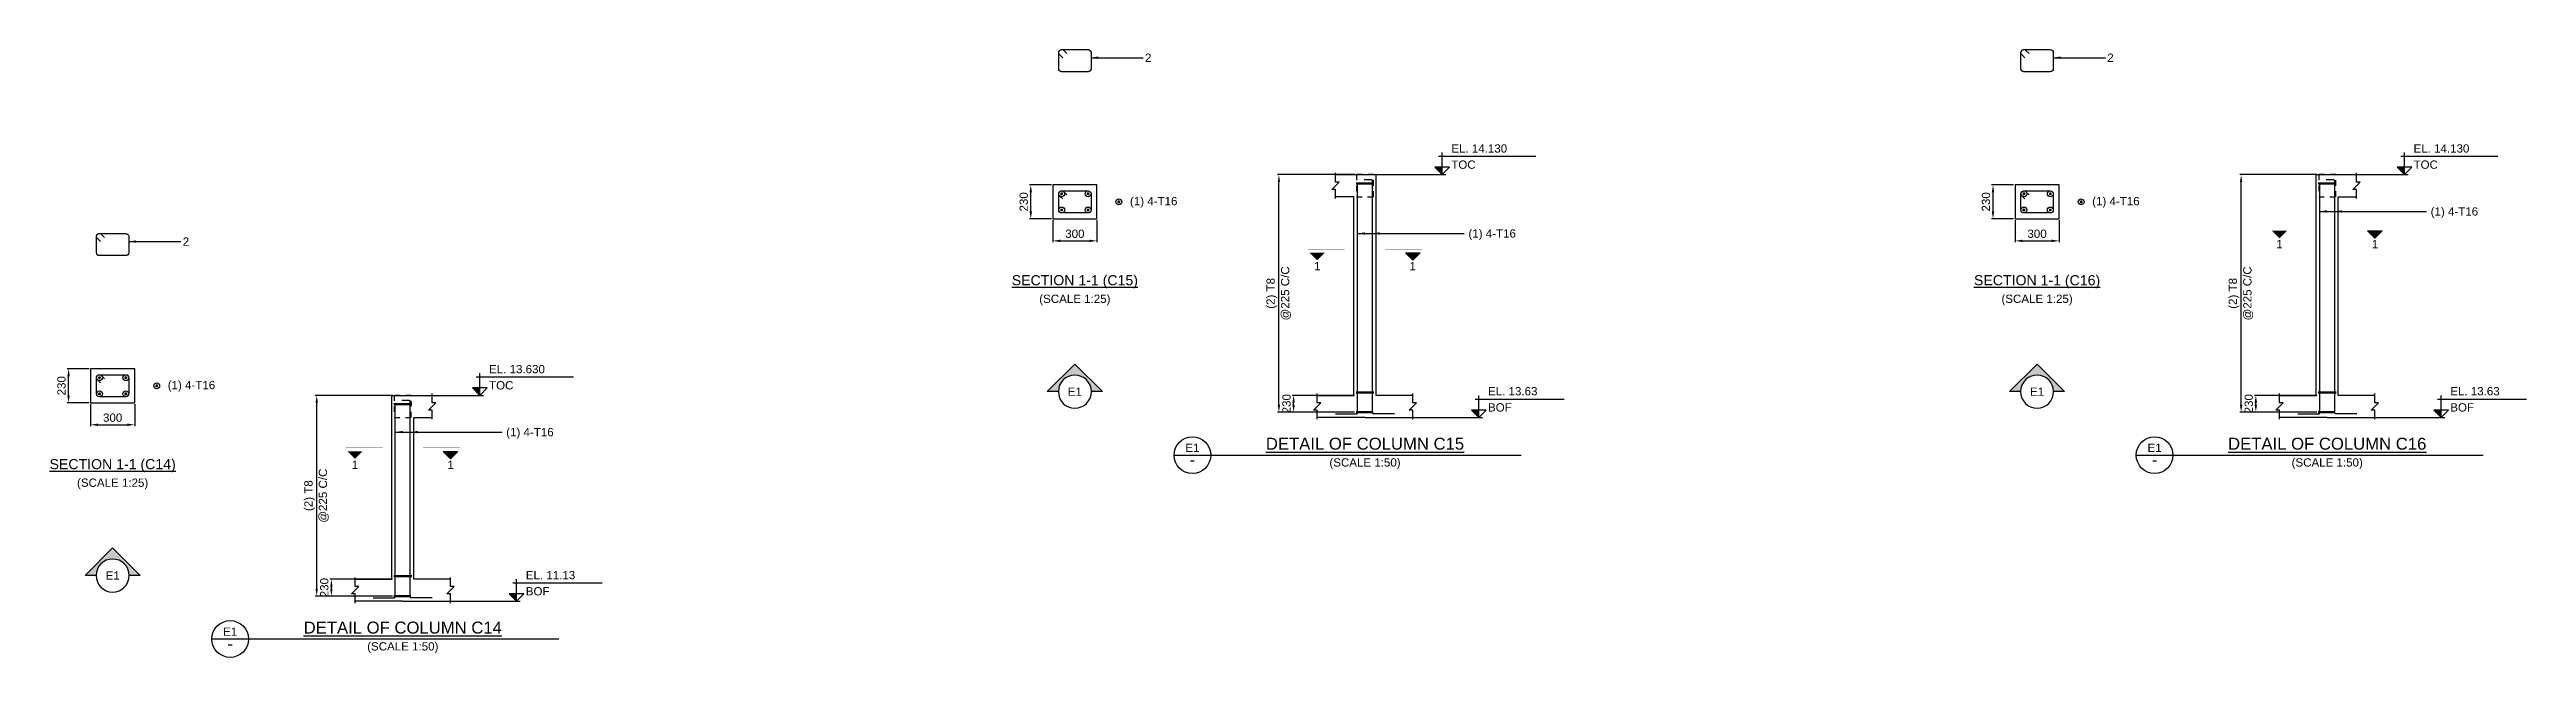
# Model space of a CAD drawing. Header units: inches. Extents: x 16530 to 164465, y -1525 to 36650.
# Drawn here: x 97022 to 164465, y 20125 to 36650 of the extents above; entities that cross this region are included whole.
import ezdxf
from ezdxf.enums import TextEntityAlignment as Align

# ---------------------------------------------------------------- set-up
doc = ezdxf.new("R2010")
doc.units = ezdxf.units.IN
doc.header["$MEASUREMENT"] = 0
doc.linetypes.add('SCHidden', pattern=[1000, 500, -500])
for name, color, linetype in [('colSectionMarkLayer', 5, 'Continuous'), ('Concrete Line', 2, 'Continuous'), ('Dim', 31, 'Continuous'), ('Hatch', 25, 'Continuous'), ('Labels', 4, 'Continuous'), ('Link', 225, 'Continuous'), ('Reinforcement', 130, 'Continuous'), ('Text', 31, 'Continuous'), ('Text_Scale', 31, 'Continuous')]:
    doc.layers.add(name, color=color, linetype=linetype)
doc.styles.add('SC-BBS1', font='SansSerif')
doc.styles.get("Standard").update_dxf_attribs({"font": 'txt.shx'})
doc.dimstyles.new('ColumnSch', dxfattribs={"dimtxt": 225, "dimasz": 200, "dimexe": 38, "dimexo": 38, "dimgap": 80, "dimtad": 1, "dimtoh": 1, "dimdec": 0, "dimzin": 0, "dimdsep": 46, "dimtxsty": 'SC-BBS1', "dimcen": 0.09, "dimclrd": 8, "dimclre": 8, "dimclrt": 31, "dimadec": 0, "dimazin": 0, "dimtfac": 1, "dimtdec": 0, "dimtix": 1, "dimtofl": 0, "dimtmove": 0, "dimatfit": 3, "dimfxl": 1, "dimtolj": 1, "dimtzin": 0, "dimarcsym": 0})
doc.dimstyles.get("Standard").update_dxf_attribs({"dimtxt": 0.18, "dimasz": 200, "dimexe": 0.18, "dimexo": 0.0625, "dimgap": 0.09, "dimtad": 0, "dimtih": 1, "dimtoh": 1, "dimdec": 4, "dimzin": 0, "dimdsep": 46, "dimtxsty": 'Standard', "dimcen": 0.09, "dimadec": 0, "dimazin": 0, "dimtfac": 1, "dimtdec": 4, "dimtofl": 0, "dimtmove": 0, "dimatfit": 3, "dimfxl": 1, "dimtolj": 1, "dimtzin": 0, "dimarcsym": 0})

msp = doc.modelspace()

# ---------------------------------------------------------------- texts
at = {"layer": 'colSectionMarkLayer', "style": 'SC-BBS1'}
for p in [(157740, 31475), (160340, 31475), (131540, 30875), (134140, 30875), (105340, 25475), (107940, 25475)]:
    msp.add_text('1', height=225, dxfattribs=at).set_placement(p, align=Align.TOP_CENTER)
at = {"layer": 'Labels', "style": 'SC-BBS1'}
for s, height, p in [('%%uSECTION 1-1 (C15)', 275, (124940, 30160)), ('%%uSECTION 1-1 (C16)', 275, (151140, 30160)), ('E1', 225, (128140, 25645)), ('%%uDETAIL OF COLUMN C15', 325, (132840, 25675)), ('E1', 225, (154340, 25645)), ('%%uDETAIL OF COLUMN C16', 325, (159040, 25675)), ('%%uSECTION 1-1 (C14)', 275, (98740, 25160)), ('E1', 225, (101940, 20645)), ('%%uDETAIL OF COLUMN C14', 325, (106640, 20675))]:
    msp.add_text(s, height=height, dxfattribs=at).set_placement(p, align=Align.BOTTOM_CENTER)
for s, height, p in [('E1', 225, (124940, 27350)), ('E1', 225, (151140, 27350)), ('-', 325, (128140, 25500)), ('-', 325, (154340, 25500)), ('E1', 225, (98740, 22350)), ('-', 325, (101940, 20500))]:
    msp.add_text(s, height=height, dxfattribs=at).set_placement(p, align=Align.MIDDLE_CENTER)
at = {"layer": 'Text', "style": 'SC-BBS1'}
for s, p in [('2', (126850, 36430)), ('2', (153050, 36430)), ('(1) 4-T16', (126440, 32530)), ('(1) 4-T16', (152640, 32530)), ('2', (100650, 31430)), ('(1) 4-T16', (100240, 27530))]:
    msp.add_text(s, height=225, dxfattribs=at).set_placement(p, align=Align.MIDDLE_LEFT)
for s, p in [('EL. 14.130', (135190, 33850)), ('EL. 14.130', (161390, 33850)), ('TOC', (135190, 33410)), ('TOC', (161390, 33410)), ('EL. 13.630', (108990, 27850)), ('TOC', (108990, 27410)), ('EL. 13.63', (136190, 27250)), ('BOF', (136190, 26810)), ('EL. 13.63', (162390, 27250)), ('BOF', (162390, 26810)), ('EL. 11.13', (109990, 22250)), ('BOF', (109990, 21810))]:
    msp.add_text(s, height=225, dxfattribs=at).set_placement(p)
for p in [(124940, 29695), (151140, 29695), (98740, 24695)]:
    msp.add_text('(SCALE 1:25)', height=225, dxfattribs=at).set_placement(p, align=Align.BOTTOM_CENTER)
at = {"layer": 'Text', "char_height": 225, "attachment_point": 1, "style": 'SC-BBS1'}
for insert in [(161856.5, 32362.5), (135656.5, 31762.5), (109456.5, 26362.5)]:
    msp.add_mtext('(1) 4-T16', dxfattribs=dict(at, insert=insert))
at = {"layer": 'Text_Scale', "style": 'SC-BBS1'}
for p in [(132840, 25245), (159040, 25245), (106640, 20245)]:
    msp.add_text('(SCALE 1:50)', height=225, dxfattribs=at).set_placement(p, align=Align.BOTTOM_CENTER)

# ---------------------------------------------------------------- blocks, each defined once
blk = doc.blocks.new('*D19')
at = {"color": 8, "linetype": 'ByBlock', "lineweight": -2}
for p, q in [((106358, 27250), (104258, 27250)), ((104296, 21994), (104296, 27050)), ((106358, 21794), (104258, 21794))]:
    blk.add_line(p, q, dxfattribs=at)
at = {"color": 8}
for points in [[(104296, 27250), (104329, 27050), (104263, 27050)], [(104296, 21794), (104263, 21994), (104329, 21994)]]:
    blk.add_solid(points, dxfattribs=at)
at = {"layer": 'DEFPOINTS', "color": 31}
for p in [(106396, 27250), (104296, 21794), (106396, 21794)]:
    blk.add_point(p, dxfattribs=at)
at = {"color": 31, "char_height": 225, "attachment_point": 5, "rotation": 90, "style": 'SC-BBS1'}
for s, insert in [('\\A1;@225 C/C', (104488, 24522)), ('\\A1;(2) T8', (104104, 24522))]:
    blk.add_mtext(s, dxfattribs=dict(at, insert=insert))
blk = doc.blocks.new('*D20')
at = {"color": 8, "linetype": 'ByBlock', "lineweight": -2}
for p, q in [((106358, 22250), (104658, 22250)), ((106358, 21794), (104658, 21794)), ((104696, 21994), (104696, 22050))]:
    blk.add_line(p, q, dxfattribs=at)
at = {"color": 8}
for points in [[(104696, 22250), (104729, 22050), (104663, 22050)], [(104696, 21794), (104663, 21994), (104729, 21994)]]:
    blk.add_solid(points, dxfattribs=at)
at = {"layer": 'DEFPOINTS', "color": 31}
for p in [(104696, 21794), (106396, 22250), (106396, 21794)]:
    blk.add_point(p, dxfattribs=at)
at = {"color": 31, "insert": (104504, 22022), "char_height": 225, "attachment_point": 5, "rotation": 90, "style": 'SC-BBS1'}
blk.add_mtext('\\A1;230', dxfattribs=at)
blk = doc.blocks.new('*D21')
at = {"color": 8, "linetype": 'ByBlock', "lineweight": -2}
for p, q in [((98140, 27012), (98140, 26412)), ((99340, 27012), (99340, 26412)), ((98340, 26450), (99140, 26450))]:
    blk.add_line(p, q, dxfattribs=at)
at = {"color": 8}
for points in [[(98140, 26450), (98340, 26483), (98340, 26417)], [(99340, 26450), (99140, 26417), (99140, 26483)]]:
    blk.add_solid(points, dxfattribs=at)
at = {"layer": 'DEFPOINTS', "color": 31}
for p in [(98140, 27050), (99340, 27050), (98140, 26450)]:
    blk.add_point(p, dxfattribs=at)
at = {"color": 31, "insert": (98740, 26642), "char_height": 225, "attachment_point": 5, "style": 'SC-BBS1'}
blk.add_mtext('\\A1;300', dxfattribs=at)
blk = doc.blocks.new('*D22')
at = {"color": 8, "linetype": 'ByBlock', "lineweight": -2}
for p, q in [((98102, 27970), (97502, 27970)), ((97540, 27250), (97540, 27770)), ((98102, 27050), (97502, 27050))]:
    blk.add_line(p, q, dxfattribs=at)
at = {"color": 8}
for points in [[(97540, 27970), (97573, 27770), (97507, 27770)], [(97540, 27050), (97507, 27250), (97573, 27250)]]:
    blk.add_solid(points, dxfattribs=at)
at = {"layer": 'DEFPOINTS', "color": 31}
for p in [(98140, 27970), (97540, 27050), (98140, 27050)]:
    blk.add_point(p, dxfattribs=at)
at = {"color": 31, "insert": (97348, 27510), "char_height": 225, "attachment_point": 5, "rotation": 90, "style": 'SC-BBS1'}
blk.add_mtext('\\A1;230', dxfattribs=at)
blk = doc.blocks.new('*D23')
at = {"color": 8, "linetype": 'ByBlock', "lineweight": -2}
for p, q in [((132558, 33250), (130458, 33250)), ((130496, 26994), (130496, 33050)), ((132558, 26794), (130458, 26794))]:
    blk.add_line(p, q, dxfattribs=at)
at = {"color": 8}
for points in [[(130496, 33250), (130529, 33050), (130463, 33050)], [(130496, 26794), (130463, 26994), (130529, 26994)]]:
    blk.add_solid(points, dxfattribs=at)
at = {"layer": 'DEFPOINTS', "color": 31}
for p in [(132596, 33250), (130496, 26794), (132596, 26794)]:
    blk.add_point(p, dxfattribs=at)
at = {"color": 31, "char_height": 225, "attachment_point": 5, "rotation": 90, "style": 'SC-BBS1'}
for s, insert in [('\\A1;(2) T8', (130304, 30022)), ('\\A1;@225 C/C', (130688, 30022))]:
    blk.add_mtext(s, dxfattribs=dict(at, insert=insert))
blk = doc.blocks.new('*D24')
at = {"color": 8, "linetype": 'ByBlock', "lineweight": -2}
for p, q in [((132558, 27250), (130858, 27250)), ((130896, 26994), (130896, 27050)), ((132558, 26794), (130858, 26794))]:
    blk.add_line(p, q, dxfattribs=at)
at = {"color": 8}
for points in [[(130896, 27250), (130929, 27050), (130863, 27050)], [(130896, 26794), (130863, 26994), (130929, 26994)]]:
    blk.add_solid(points, dxfattribs=at)
at = {"layer": 'DEFPOINTS', "color": 31}
for p in [(132596, 27250), (130896, 26794), (132596, 26794)]:
    blk.add_point(p, dxfattribs=at)
at = {"color": 31, "insert": (130704, 27022), "char_height": 225, "attachment_point": 5, "rotation": 90, "style": 'SC-BBS1'}
blk.add_mtext('\\A1;230', dxfattribs=at)
blk = doc.blocks.new('*D25')
at = {"color": 8, "linetype": 'ByBlock', "lineweight": -2}
for p, q in [((124340, 32012), (124340, 31412)), ((125540, 32012), (125540, 31412)), ((124540, 31450), (125340, 31450))]:
    blk.add_line(p, q, dxfattribs=at)
at = {"color": 8}
for points in [[(124340, 31450), (124540, 31483), (124540, 31417)], [(125540, 31450), (125340, 31417), (125340, 31483)]]:
    blk.add_solid(points, dxfattribs=at)
at = {"layer": 'DEFPOINTS', "color": 31}
for p in [(124340, 32050), (125540, 32050), (124340, 31450)]:
    blk.add_point(p, dxfattribs=at)
at = {"color": 31, "insert": (124940, 31642), "char_height": 225, "attachment_point": 5, "style": 'SC-BBS1'}
blk.add_mtext('\\A1;300', dxfattribs=at)
blk = doc.blocks.new('*D26')
at = {"color": 8, "linetype": 'ByBlock', "lineweight": -2}
for p, q in [((124302, 32970), (123702, 32970)), ((123740, 32250), (123740, 32770)), ((124302, 32050), (123702, 32050))]:
    blk.add_line(p, q, dxfattribs=at)
at = {"color": 8}
for points in [[(123740, 32970), (123773, 32770), (123707, 32770)], [(123740, 32050), (123707, 32250), (123773, 32250)]]:
    blk.add_solid(points, dxfattribs=at)
at = {"layer": 'DEFPOINTS', "color": 31}
for p in [(124340, 32970), (123740, 32050), (124340, 32050)]:
    blk.add_point(p, dxfattribs=at)
at = {"color": 31, "insert": (123548, 32510), "char_height": 225, "attachment_point": 5, "rotation": 90, "style": 'SC-BBS1'}
blk.add_mtext('\\A1;230', dxfattribs=at)
blk = doc.blocks.new('*D27')
at = {"color": 8, "linetype": 'ByBlock', "lineweight": -2}
for p, q in [((158758, 33250), (156658, 33250)), ((156696, 26994), (156696, 33050)), ((158758, 26794), (156658, 26794))]:
    blk.add_line(p, q, dxfattribs=at)
at = {"color": 8}
for points in [[(156696, 33250), (156729, 33050), (156663, 33050)], [(156696, 26794), (156663, 26994), (156729, 26994)]]:
    blk.add_solid(points, dxfattribs=at)
at = {"layer": 'DEFPOINTS', "color": 31}
for p in [(158796, 33250), (156696, 26794), (158796, 26794)]:
    blk.add_point(p, dxfattribs=at)
at = {"color": 31, "char_height": 225, "attachment_point": 5, "rotation": 90, "style": 'SC-BBS1'}
for s, insert in [('\\A1;(2) T8', (156504, 30022)), ('\\A1;@225 C/C', (156888, 30022))]:
    blk.add_mtext(s, dxfattribs=dict(at, insert=insert))
blk = doc.blocks.new('*D28')
at = {"color": 8, "linetype": 'ByBlock', "lineweight": -2}
for p, q in [((158758, 27250), (157058, 27250)), ((157096, 26994), (157096, 27050)), ((158758, 26794), (157058, 26794))]:
    blk.add_line(p, q, dxfattribs=at)
at = {"color": 8}
for points in [[(157096, 27250), (157129, 27050), (157063, 27050)], [(157096, 26794), (157063, 26994), (157129, 26994)]]:
    blk.add_solid(points, dxfattribs=at)
at = {"layer": 'DEFPOINTS', "color": 31}
for p in [(158796, 27250), (157096, 26794), (158796, 26794)]:
    blk.add_point(p, dxfattribs=at)
at = {"color": 31, "insert": (156904, 27022), "char_height": 225, "attachment_point": 5, "rotation": 90, "style": 'SC-BBS1'}
blk.add_mtext('\\A1;230', dxfattribs=at)
blk = doc.blocks.new('*D29')
at = {"color": 8, "linetype": 'ByBlock', "lineweight": -2}
for p, q in [((150540, 32012), (150540, 31412)), ((151740, 32012), (151740, 31412)), ((150740, 31450), (151540, 31450))]:
    blk.add_line(p, q, dxfattribs=at)
at = {"color": 8}
for points in [[(150540, 31450), (150740, 31483), (150740, 31417)], [(151740, 31450), (151540, 31417), (151540, 31483)]]:
    blk.add_solid(points, dxfattribs=at)
at = {"layer": 'DEFPOINTS', "color": 31}
for p in [(150540, 32050), (151740, 32050), (150540, 31450)]:
    blk.add_point(p, dxfattribs=at)
at = {"color": 31, "insert": (151140, 31642), "char_height": 225, "attachment_point": 5, "style": 'SC-BBS1'}
blk.add_mtext('\\A1;300', dxfattribs=at)
blk = doc.blocks.new('*D30')
at = {"color": 8, "linetype": 'ByBlock', "lineweight": -2}
for p, q in [((150502, 32970), (149902, 32970)), ((149940, 32250), (149940, 32770)), ((150502, 32050), (149902, 32050))]:
    blk.add_line(p, q, dxfattribs=at)
at = {"color": 8}
for points in [[(149940, 32970), (149973, 32770), (149907, 32770)], [(149940, 32050), (149907, 32250), (149973, 32250)]]:
    blk.add_solid(points, dxfattribs=at)
at = {"layer": 'DEFPOINTS', "color": 31}
for p in [(150540, 32970), (149940, 32050), (150540, 32050)]:
    blk.add_point(p, dxfattribs=at)
at = {"color": 31, "insert": (149748, 32510), "char_height": 225, "attachment_point": 5, "rotation": 90, "style": 'SC-BBS1'}
blk.add_mtext('\\A1;230', dxfattribs=at)

# ---------------------------------------------------------------- dimensions: what is measured, and where the dimension line sits
at = {"layer": 'Dim', "lineweight": 50}
for p1, p2, distance, text, picture, middle in [((132596, 26794), (132596, 33250), 2100, '(2) T8\\X@225 C/C', '*D23', (130496, 30022)), ((158796, 26794), (158796, 33250), 2100, '(2) T8\\X@225 C/C', '*D27', (156696, 30022)), ((106396, 21794), (106396, 27250), 2100, '(2) T8\\X@225 C/C', '*D19', (104296, 24522)), ((132596, 26794), (132596, 27250), 1700, '230', '*D24', (130896, 27022)), ((158796, 26794), (158796, 27250), 1700, '230', '*D28', (157096, 27022)), ((106396, 21794), (106396, 22250), 1700, '230', '*D20', (104696, 22022))]:
    dim = msp.add_aligned_dim(p1=p1, p2=p2, distance=distance, text=text, dimstyle='ColumnSch', dxfattribs=at)
    dim.commit()
    dim.dimension.update_dxf_attribs({"geometry": picture, "text_midpoint": middle})
at = {"layer": 'Dim'}
for p1, p2, distance, text, picture, middle in [((124340, 32050), (124340, 32970), 600, '230', '*D26', (123740, 32510)), ((150540, 32050), (150540, 32970), 600, '230', '*D30', (149940, 32510)), ((124340, 32050), (125540, 32050), -600, '300', '*D25', (124940, 31450)), ((150540, 32050), (151740, 32050), -600, '300', '*D29', (151140, 31450)), ((98140, 27050), (98140, 27970), 600, '230', '*D22', (97540, 27510)), ((98140, 27050), (99340, 27050), -600, '300', '*D21', (98740, 26450))]:
    dim = msp.add_aligned_dim(p1=p1, p2=p2, distance=distance, text=text, dimstyle='ColumnSch', override={"dimtofl": 1}, dxfattribs=at)
    dim.commit()
    dim.dimension.update_dxf_attribs({"geometry": picture, "text_midpoint": middle})

# ---------------------------------------------------------------- hatches: boundary and pattern name
at = {"layer": 'Hatch'}
for points in [[(134940, 33250), (134940, 33450), (134740, 33450)], [(161140, 33250), (161140, 33450), (160940, 33450)], [(157540, 31725), (157740, 31525), (157940, 31725), (157540, 31725)], [(160540, 31725), (160340, 31525), (160140, 31725), (160540, 31725)], [(131340, 31125), (131540, 30925), (131740, 31125), (131340, 31125)], [(134340, 31125), (134140, 30925), (133940, 31125), (134340, 31125)], [(108740, 27250), (108740, 27450), (108540, 27450)], [(135940, 26650), (135940, 26850), (135740, 26850)], [(162140, 26650), (162140, 26850), (161940, 26850)], [(105140, 25725), (105340, 25525), (105540, 25725), (105140, 25725)], [(108140, 25725), (107940, 25525), (107740, 25725), (108140, 25725)], [(109740, 21650), (109740, 21850), (109540, 21850)]]:
    msp.add_hatch(color=256, dxfattribs=at).paths.add_polyline_path(points, flags=0)
h = msp.add_hatch(color=256, dxfattribs=at)
edge = h.paths.add_edge_path(flags=16)
edge.add_line((124490, 27350), (124190, 27350))
edge.add_line((124190, 27350), (124940, 28100))
edge.add_line((124940, 28100), (125690, 27350))
edge.add_line((125690, 27350), (125390, 27350))
edge.add_arc((124940, 27350), 450, 0, 180)
h = msp.add_hatch(color=256, dxfattribs=at)
edge = h.paths.add_edge_path(flags=16)
edge.add_line((150690, 27350), (150390, 27350))
edge.add_line((150390, 27350), (151140, 28100))
edge.add_line((151140, 28100), (151890, 27350))
edge.add_line((151890, 27350), (151590, 27350))
edge.add_arc((151140, 27350), 450, 0, 180)
h = msp.add_hatch(color=256, dxfattribs=at)
edge = h.paths.add_edge_path(flags=16)
edge.add_line((98290, 22350), (97990, 22350))
edge.add_line((97990, 22350), (98740, 23100))
edge.add_line((98740, 23100), (99490, 22350))
edge.add_line((99490, 22350), (99190, 22350))
edge.add_arc((98740, 22350), 450, 0, 180)

# ---------------------------------------------------------------- linework, layer by layer
at = {"lineweight": 50}
for p, q in [((132596, 33010), (133084, 33010)), ((158796, 33010), (159284, 33010)), ((106396, 27010), (106884, 27010)), ((132596, 27330), (133084, 27330)), ((158796, 27330), (159284, 27330)), ((132596, 26794), (133060, 26794)), ((158796, 26794), (159260, 26794)), ((106396, 22330), (106884, 22330)), ((106396, 21794), (106860, 21794))]:
    msp.add_line(p, q, dxfattribs=at)
at = {"layer": 'colSectionMarkLayer'}
for p, q in [((134840, 33750), (137490, 33750)), ((134940, 33250), (134940, 33850)), ((161040, 33750), (163690, 33750)), ((161140, 33250), (161140, 33850)), ((133140, 33250), (135040, 33250)), ((159340, 33250), (161240, 33250)), ((108640, 27750), (111290, 27750)), ((108740, 27250), (108740, 27850)), ((106940, 27250), (108840, 27250)), ((135840, 27150), (138265, 27150)), ((135940, 26650), (135940, 27250)), ((162040, 27150), (164465, 27150)), ((162140, 26650), (162140, 27250)), ((134140, 26650), (136040, 26650)), ((160340, 26650), (162240, 26650)), ((127640, 25625), (137090, 25625)), ((153840, 25625), (163290, 25625)), ((107940, 21650), (109840, 21650)), ((109640, 22150), (112065, 22150)), ((109740, 21650), (109740, 22250)), ((101440, 20625), (110890, 20625))]:
    msp.add_line(p, q, dxfattribs=at)
for points in [[(134940, 33250), (135140, 33450), (134740, 33450)], [(161140, 33250), (161340, 33450), (160940, 33450)], [(108740, 27250), (108940, 27450), (108540, 27450)], [(135940, 26650), (136140, 26850), (135740, 26850)], [(162140, 26650), (162340, 26850), (161940, 26850)], [(109740, 21650), (109940, 21850), (109540, 21850)]]:
    msp.add_lwpolyline(points, close=True, dxfattribs=at)
at = {"layer": 'colSectionMarkLayer', "const_width": 5}
for points in [[(158490, 31825), (157490, 31825)], [(157540, 31725), (157740, 31525), (157940, 31725), (157540, 31725)], [(159590, 31825), (160590, 31825)], [(132290, 31225), (131290, 31225)], [(131340, 31125), (131540, 30925), (131740, 31125), (131340, 31125)], [(133390, 31225), (134390, 31225)], [(106090, 25825), (105090, 25825)], [(105140, 25725), (105340, 25525), (105540, 25725), (105140, 25725)], [(107190, 25825), (108190, 25825)]]:
    msp.add_lwpolyline(points, dxfattribs=at)
at = {"layer": 'colSectionMarkLayer'}
for points in [[(160540, 31725), (160340, 31525), (160140, 31725), (160540, 31725)], [(134340, 31125), (134140, 30925), (133940, 31125), (134340, 31125)], [(108140, 25725), (107940, 25525), (107740, 25725), (108140, 25725)]]:
    msp.add_lwpolyline(points, dxfattribs=at)
for points in [[(124490, 27350), (124190, 27350), (124940, 28100), (125690, 27350), (125390, 27350, 1), (124490, 27350, 1), (125390, 27350)], [(150690, 27350), (150390, 27350), (151140, 28100), (151890, 27350), (151590, 27350, 1), (150690, 27350, 1), (151590, 27350)], [(98290, 22350), (97990, 22350), (98740, 23100), (99490, 22350), (99190, 22350, 1), (98290, 22350, 1), (99190, 22350)]]:
    msp.add_lwpolyline(points, format="xyb", dxfattribs=at)
for centre in [(128140, 25625), (154340, 25625), (101940, 20625)]:
    msp.add_circle(centre, 500, dxfattribs=at)
at = {"layer": 'Concrete Line'}
for p, q in [((132040, 33250), (133140, 33250)), ((133140, 27250), (133140, 33250)), ((158740, 27250), (158740, 33250)), ((158740, 33250), (159840, 33250)), ((132540, 32650), (132040, 32650)), ((132540, 27250), (132540, 32650)), ((159340, 27250), (159340, 32650)), ((159340, 32650), (159840, 32650)), ((106340, 22250), (106340, 27250)), ((106340, 27250), (107440, 27250)), ((131540, 27250), (132540, 27250)), ((134140, 27250), (133140, 27250)), ((134140, 27250), (133140, 27250)), ((157740, 27250), (158740, 27250)), ((160340, 27250), (159340, 27250)), ((160340, 27250), (159340, 27250)), ((106940, 22250), (106940, 26650)), ((106940, 26650), (107440, 26650)), ((132840, 26650), (131540, 26650)), ((132840, 26650), (134140, 26650)), ((159040, 26650), (157740, 26650)), ((159040, 26650), (160340, 26650)), ((105340, 22250), (106340, 22250)), ((106640, 21650), (105340, 21650)), ((106640, 21650), (107940, 21650)), ((107940, 22250), (106940, 22250)), ((107940, 22250), (106940, 22250))]:
    msp.add_line(p, q, dxfattribs=at)
for points in [[(132040, 32600), (132040, 32850), (131940, 32850), (132140, 33050), (132040, 33050), (132040, 33300)], [(159840, 32600), (159840, 32850), (159740, 32850), (159940, 33050), (159840, 33050), (159840, 33300)], [(107440, 26600), (107440, 26850), (107340, 26850), (107540, 27050), (107440, 27050), (107440, 27300)], [(131540, 26600), (131540, 26850), (131440, 26850), (131640, 27050), (131540, 27050), (131540, 27300)], [(134140, 26600), (134140, 26850), (134040, 26850), (134240, 27050), (134140, 27050), (134140, 27300)], [(157740, 26600), (157740, 26850), (157640, 26850), (157840, 27050), (157740, 27050), (157740, 27300)], [(160340, 26600), (160340, 26850), (160240, 26850), (160440, 27050), (160340, 27050), (160340, 27300)], [(105340, 21600), (105340, 21850), (105240, 21850), (105440, 22050), (105340, 22050), (105340, 22300)], [(107940, 21600), (107940, 21850), (107840, 21850), (108040, 22050), (107940, 22050), (107940, 22300)]]:
    msp.add_lwpolyline(points, dxfattribs=at)
at = {"layer": 'Concrete Line', "linetype": 'SCHidden', "ltscale": 0.3}
for points in [[(132610, 33250), (132610, 32650), (133070, 32650), (133070, 33250)], [(158810, 33250), (158810, 32650), (159270, 32650), (159270, 33250)], [(106410, 27250), (106410, 26650), (106870, 26650), (106870, 27250)]]:
    msp.add_lwpolyline(points, close=True, dxfattribs=at)
at = {"layer": 'Concrete Line'}
for points in [[(124340, 32050), (125540, 32050), (125540, 32050), (125540, 32970), (125540, 32970), (124340, 32970), (124340, 32970), (124340, 32050)], [(150540, 32050), (151740, 32050), (151740, 32050), (151740, 32970), (151740, 32970), (150540, 32970), (150540, 32970), (150540, 32050)], [(98140, 27050), (99340, 27050), (99340, 27050), (99340, 27970), (99340, 27970), (98140, 27970), (98140, 27970), (98140, 27050)]]:
    msp.add_lwpolyline(points, close=True, dxfattribs=at)
at = {"layer": 'Link'}
for points in [[(124608.3, 36428.6), (124523.4, 36513.4, -0.668178), (124580, 36650), (125300, 36650, -0.4142136), (125380, 36570), (125380, 36130, -0.4142136), (125300, 36050), (124580, 36050, -0.4142136), (124500, 36130), (124500, 36570, -0.6681793), (124636.6, 36626.6), (124721.4, 36541.7)], [(150808.3, 36428.6), (150723.4, 36513.4, -0.668178), (150780, 36650), (151500, 36650, -0.4142136), (151580, 36570), (151580, 36130, -0.4142136), (151500, 36050), (150780, 36050, -0.4142136), (150700, 36130), (150700, 36570, -0.6681793), (150836.6, 36626.6), (150921.4, 36541.7)], [(124608.3, 32588.6), (124523.4, 32673.4, -0.668178), (124580, 32810), (125300, 32810, -0.4142136), (125380, 32730), (125380, 32290, -0.4142136), (125300, 32210), (124580, 32210, -0.4142136), (124500, 32290), (124500, 32730, -0.6681793), (124636.6, 32786.6), (124721.4, 32701.7)], [(150808.3, 32588.6), (150723.4, 32673.4, -0.668178), (150780, 32810), (151500, 32810, -0.4142136), (151580, 32730), (151580, 32290, -0.4142136), (151500, 32210), (150780, 32210, -0.4142136), (150700, 32290), (150700, 32730, -0.6681793), (150836.6, 32786.6), (150921.4, 32701.7)], [(98408.3, 31428.6), (98323.4, 31513.4, -0.668178), (98380, 31650), (99100, 31650, -0.4142136), (99180, 31570), (99180, 31130, -0.4142136), (99100, 31050), (98380, 31050, -0.4142136), (98300, 31130), (98300, 31570, -0.6681793), (98436.6, 31626.6), (98521.4, 31541.7)], [(98408.3, 27588.6), (98323.4, 27673.4, -0.668178), (98380, 27810), (99100, 27810, -0.4142136), (99180, 27730), (99180, 27290, -0.4142136), (99100, 27210), (98380, 27210, -0.4142136), (98300, 27290), (98300, 27730, -0.6681793), (98436.6, 27786.6), (98521.4, 27701.7)]]:
    msp.add_lwpolyline(points, format="xyb", dxfattribs=at)
at = {"layer": 'Reinforcement', "lineweight": 25}
for points in [[(133644, 26746), (133074, 26746, -0.4142136), (133044, 26776), (133044, 33076, 0.4142136), (133014, 33106), (132814, 33106)], [(159844, 26746), (159274, 26746, -0.4142136), (159244, 26776), (159244, 33076, 0.4142136), (159214, 33106), (159014, 33106)], [(132036, 26746), (132606, 26746, 0.4142136), (132636, 26776), (132636, 32996, -0.4142136), (132666, 33026), (132866, 33026)], [(158236, 26746), (158806, 26746, 0.4142136), (158836, 26776), (158836, 32996, -0.4142136), (158866, 33026), (159066, 33026)], [(105836, 21746), (106406, 21746, 0.4142136), (106436, 21776), (106436, 26996, -0.4142136), (106466, 27026), (106666, 27026)], [(107444, 21746), (106874, 21746, -0.4142136), (106844, 21776), (106844, 27076, 0.4142136), (106814, 27106), (106614, 27106)]]:
    msp.add_lwpolyline(points, format="xyb", dxfattribs=at)
at = {"layer": 'Reinforcement', "color": 130, "const_width": 40}
for points in [[(124560, 32730, 1), (124600, 32730, 1)], [(125280, 32730, 1), (125320, 32730, 1)], [(126120, 32510, 1), (126160, 32510, 1)], [(150760, 32730, 1), (150800, 32730, 1)], [(151480, 32730, 1), (151520, 32730, 1)], [(152320, 32510, 1), (152360, 32510, 1)], [(124560, 32290, 1), (124600, 32290, 1)], [(125280, 32290, 1), (125320, 32290, 1)], [(150760, 32290, 1), (150800, 32290, 1)], [(151480, 32290, 1), (151520, 32290, 1)], [(98360, 27730, 1), (98400, 27730, 1)], [(99080, 27730, 1), (99120, 27730, 1)], [(98360, 27290, 1), (98400, 27290, 1)], [(99080, 27290, 1), (99120, 27290, 1)], [(99920, 27510, 1), (99960, 27510, 1)]]:
    msp.add_lwpolyline(points, format="xyb", close=True, dxfattribs=at)
at = {"layer": 'Reinforcement', "color": 130}
for centre in [(124580, 32730), (125300, 32730), (126140, 32510), (150780, 32730), (151500, 32730), (152340, 32510), (124580, 32290), (125300, 32290), (150780, 32290), (151500, 32290), (98380, 27730), (99100, 27730), (98380, 27290), (99100, 27290), (99940, 27510)]:
    msp.add_circle(centre, 80, dxfattribs=at)

msp.set_redraw_order([(e.dxf.handle, doc.entitydb.next_handle()) for e in msp.query("TEXT MTEXT ATTDEF DIMENSION ARC_DIMENSION")])  # texts and dimensions are drawn at this point

# ---------------------------------------------------------------- leaders
at = {"layer": 'Dim', "color": 8}
for points in [[(125380, 36430), (126800, 36430)], [(151580, 36430), (153000, 36430)], [(158836, 32250), (161744, 32250)], [(159244, 32250), (161744, 32250)], [(99180, 31430), (100600, 31430)], [(132636, 31650), (135544, 31650)], [(133044, 31650), (135544, 31650)], [(106436, 26250), (109344, 26250)], [(106844, 26250), (109344, 26250)]]:
    msp.add_leader(points, dimstyle='Standard', dxfattribs=at)

doc.saveas('drawing.dxf')
